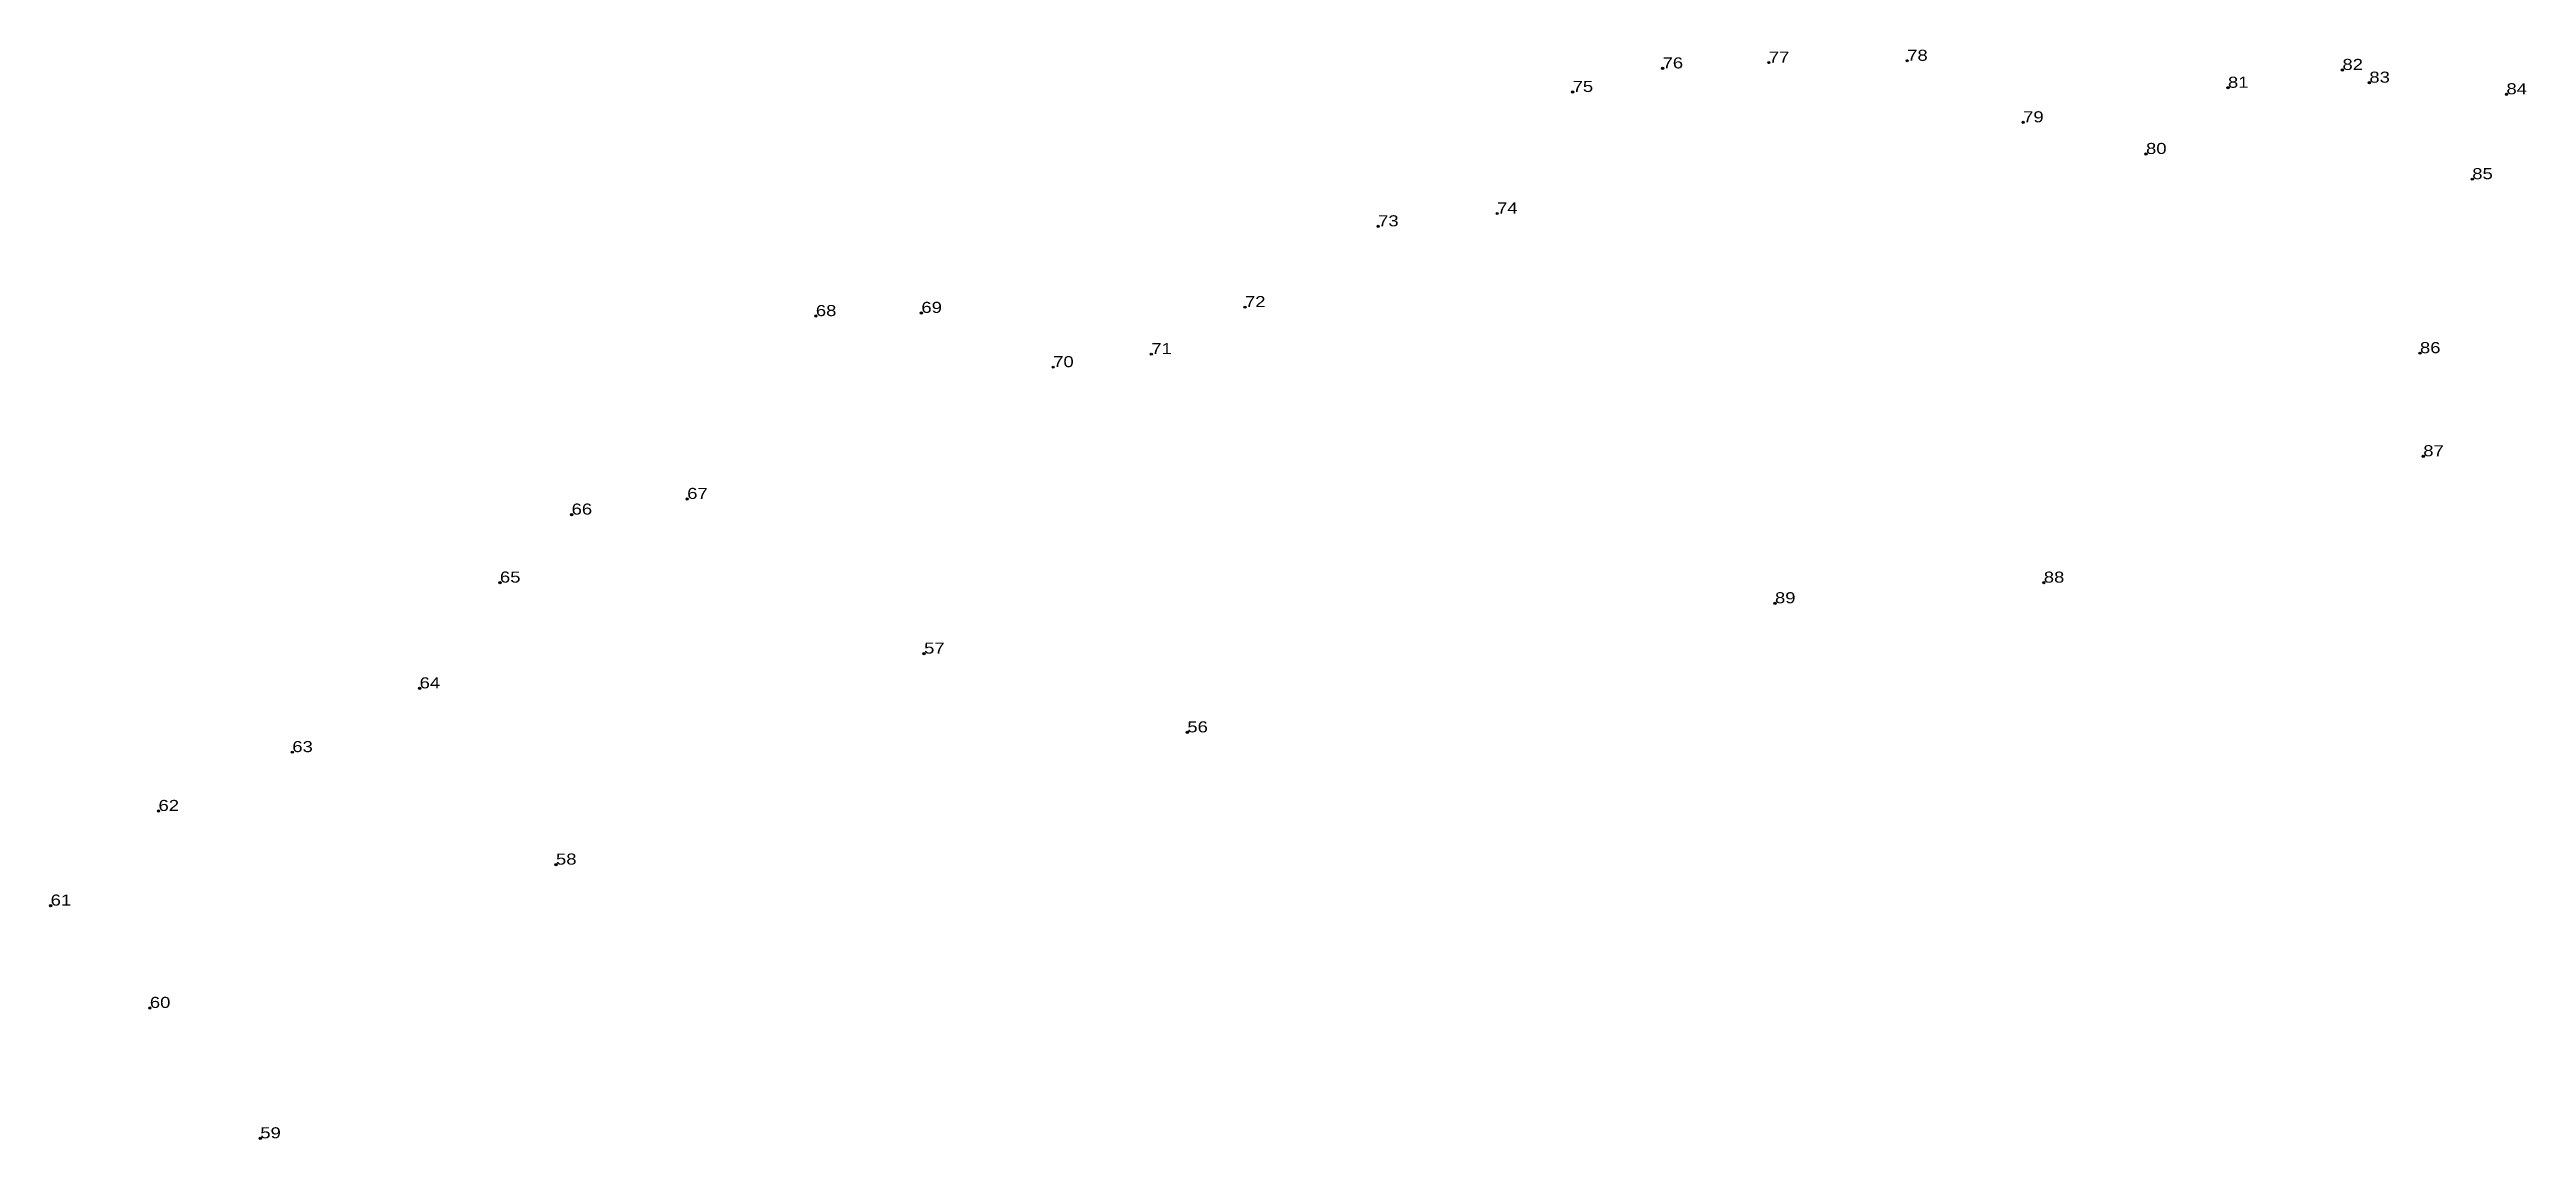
# Model space of a CAD drawing. Header units: metres. Extents: x 536013 to 552789, y 1818325 to 1839235.
# Drawn here: x 552384.8 to 552788.8, y 1819352.1 to 1819529.7 of the extents above; entities that cross this region are included whole.
import ezdxf

# ---------------------------------------------------------------- set-up
doc = ezdxf.new("R2010")
doc.units = ezdxf.units.M
doc.header["$LTSCALE"] = 0.72
doc.header["$PDMODE"] = 32
doc.header["$PDSIZE"] = 0.36
doc.layers.add('12', color=7, linetype='Continuous')
doc.layers.add('7', color=7, linetype='Continuous')

msp = doc.modelspace()

# ---------------------------------------------------------------- texts
at = {"layer": '12', "width": 1.25}
for s, p in [('76', (552647.89, 1819526.67)), ('77', (552665.22, 1819527.62)), ('78', (552687.78, 1819527.91)), ('75', (552633.22, 1819522.83)), ('81', (552740.09, 1819523.51)), ('82', (552758.76, 1819526.42)), ('83', (552763.15, 1819524.34)), ('84', (552785.51, 1819522.45)), ('79', (552706.69, 1819517.88)), ('80', (552726.73, 1819512.72)), ('85', (552779.93, 1819508.61)), ('74', (552620.91, 1819503.02)), ('73', (552601.5, 1819500.93)), ('68', (552509.81, 1819486.3)), ('69', (552527.02, 1819486.82)), ('72', (552579.79, 1819487.76)), ('71', (552564.51, 1819480.1)), ('86', (552771.4, 1819480.26)), ('70', (552548.51, 1819477.98)), ('87', (552771.94, 1819463.46)), ('66', (552469.98, 1819453.95)), ('67', (552488.83, 1819456.5)), ('65', (552458.29, 1819442.87)), ('88', (552710.06, 1819442.86)), ('89', (552666.22, 1819439.5)), ('57', (552527.46, 1819431.3)), ('64', (552445.19, 1819425.63)), ('56', (552570.39, 1819418.46)), ('63', (552424.43, 1819415.24)), ('62', (552402.61, 1819405.65)), ('58', (552467.43, 1819396.91)), ('61', (552385.02, 1819390.23)), ('60', (552401.2, 1819373.55)), ('59', (552419.21, 1819352.3))]:
    msp.add_text(s, height=1.8, dxfattribs=at).set_placement(p)

# ---------------------------------------------------------------- linework, layer by layer
at = {"layer": '7'}
for p in [(552647.89, 1819526.67), (552665.22, 1819527.62), (552687.78, 1819527.91), (552758.76, 1819526.42), (552763.15, 1819524.34), (552633.22, 1819522.83), (552740.09, 1819523.51), (552785.51, 1819522.45), (552706.69, 1819517.88), (552726.73, 1819512.72), (552779.93, 1819508.61), (552601.5, 1819500.93), (552620.91, 1819503.02), (552509.81, 1819486.3), (552527.02, 1819486.82), (552579.79, 1819487.76), (552564.51, 1819480.1), (552771.4, 1819480.26), (552548.51, 1819477.98), (552771.94, 1819463.46), (552488.83, 1819456.5), (552469.98, 1819453.95), (552458.29, 1819442.87), (552666.22, 1819439.5), (552710.06, 1819442.86), (552527.46, 1819431.3), (552445.19, 1819425.63), (552424.43, 1819415.24), (552570.39, 1819418.46), (552402.61, 1819405.65), (552467.43, 1819396.91), (552385.02, 1819390.23), (552401.2, 1819373.55), (552419.21, 1819352.3)]:
    msp.add_point(p, dxfattribs=at)

msp.set_redraw_order([(e.dxf.handle, doc.entitydb.next_handle()) for e in msp.query("TEXT MTEXT ATTDEF DIMENSION ARC_DIMENSION")])  # texts and dimensions are drawn at this point

doc.saveas('drawing.dxf')
